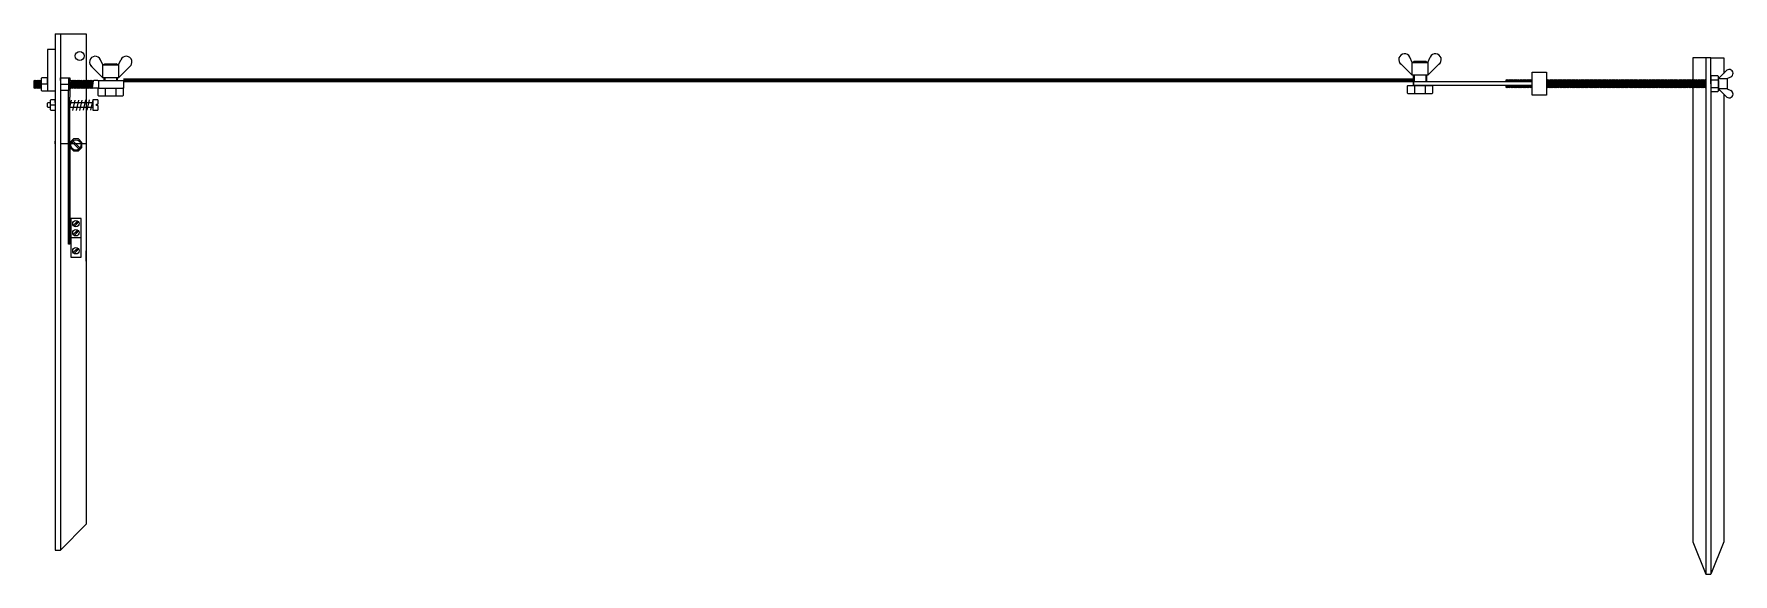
# Model space of a CAD drawing. Header units: millimetres. Extents: x -4548 to 362, y -239 to 259.
# Drawn here: x -4548 to -3231, y -239 to 179 of the extents above; entities that cross this region are included whole.
import ezdxf

# ---------------------------------------------------------------- set-up
doc = ezdxf.new("R2010")
doc.units = ezdxf.units.MM
doc.layers.add('Contorno', color=7, linetype='Continuous')

# ---------------------------------------------------------------- blocks, each defined once
blk = doc.blocks.new('Porca')
at = {"layer": 'Contorno'}
for p, q in [((-2499.3, 163.2), (-2498.8, 163.7)), ((-2499.3, 163.2), (-2499.3, 160.7)), ((-2498.8, 160.7), (-2499.3, 161.2)), ((-2499.3, 160.7), (-2499.3, 160.2)), ((-2498.8, 160.7), (-2499.3, 160.2)), ((-2499.3, 160.2), (-2499.3, 155.2)), ((-2493.8, 163.7), (-2498.8, 163.7)), ((-2498.8, 160.7), (-2493.8, 160.7)), ((-2493.8, 163.7), (-2493.3, 163.2)), ((-2493.8, 160.7), (-2493.3, 161.2)), ((-2493.3, 160.2), (-2493.8, 160.7)), ((-2493.3, 155.2), (-2493.3, 163.2)), ((-2493.3, 152.2), (-2493.3, 160.2)), ((-2493.3, 160.2), (-2493.3, 152.2)), ((-2499.3, 155.2), (-2499.3, 152.2)), ((-2498.8, 154.7), (-2499.3, 155.2)), ((-2498.8, 154.7), (-2499.3, 154.2)), ((-2498.8, 151.7), (-2499.3, 152.2)), ((-2498.8, 154.7), (-2493.8, 154.7)), ((-2498.8, 151.7), (-2493.8, 151.7)), ((-2493.3, 155.2), (-2493.8, 154.7)), ((-2493.8, 154.7), (-2493.3, 154.2)), ((-2493.8, 151.7), (-2493.3, 152.2)), ((-2493.3, 152.2), (-2493.3, 153.7))]:
    blk.add_line(p, q, dxfattribs=at)

msp = doc.modelspace()

# ---------------------------------------------------------------- linework, layer by layer
for p, q in [((-4472.463, 155.196), (-4472.334, 155.196)), ((-3457.463, 157.196), (-3457.334, 157.196)), ((-3235.167, 130.104), (-3235.167, 130.018))]:
    msp.add_line(p, q)
at = {"layer": 'Contorno'}
for p, q in [((-4531.334, 179.196), (-4531.334, -220.804)), ((-4531.334, 179.196), (-4531.334, 167.196)), ((-4531.334, 179.196), (-4527.334, 179.196)), ((-4527.334, 179.196), (-4527.334, 135.782)), ((-4527.334, 179.196), (-4527.334, 140.196)), ((-4527.334, 179.196), (-4507.334, 179.196)), ((-4527.334, 179.196), (-4527.334, 126.196)), ((-4507.334, 179.196), (-4507.334, 3.196)), ((-4507.334, 179.196), (-4507.334, -200.804)), ((-4507.334, 179.196), (-4507.334, 93.196)), ((-4507.334, 179.196), (-4507.334, 93.196)), ((-4507.334, 179.196), (-4507.334, 162.196)), ((-4537.334, 167.196), (-4537.334, 135.196)), ((-4531.334, 167.196), (-4537.334, 167.196)), ((-4494.334, 155.196), (-4496.197, 159.285)), ((-4482.334, 155.196), (-4480.471, 159.285)), ((-3479.334, 157.196), (-3481.197, 161.285)), ((-3478.334, 157.696), (-3477.834, 158.196)), ((-3477.834, 158.196), (-3468.834, 158.196)), ((-3477.834, 158.196), (-3477.834, 157.196)), ((-3468.334, 157.696), (-3468.834, 158.196)), ((-3468.834, 158.196), (-3468.834, 157.196)), ((-3467.334, 157.196), (-3465.471, 161.285)), ((-3251.834, 160.684), (-3261.834, 160.684)), ((-3261.834, 160.684), (-3261.834, 143.384)), ((-3247.834, 160.684), (-3251.834, 160.684)), ((-3251.834, 160.684), (-3251.834, 110.684)), ((-3247.834, 140.684), (-3247.834, 160.684)), ((-3247.834, 160.684), (-3237.834, 160.684)), ((-3237.834, 160.684), (-3237.834, 148.684)), ((-4542.334, 144.696), (-4541.834, 145.196)), ((-4537.334, 145.196), (-4541.834, 145.196)), ((-4537.334, 143.196), (-4537.334, 145.196)), ((-4537.334, 145.196), (-4537.334, 141.196)), ((-4526.834, 145.203), (-4527.334, 144.696)), ((-4527.334, 143.196), (-4527.334, 145.196)), ((-4526.834, 145.203), (-4521.453, 145.276)), ((-4521.453, 145.276), (-4520.953, 144.782)), ((-4520.953, 145.282), (-4519.953, 145.282)), ((-4520.953, 145.282), (-4520.953, 135.282)), ((-4519.953, 145.282), (-4519.953, 130.147)), ((-4503.983, 154.845), (-4494.334, 145.196)), ((-4494.334, 145.196), (-4494.334, 155.196)), ((-4494.334, 155.196), (-4482.334, 155.196)), ((-4488.334, 145.196), (-4494.334, 145.196)), ((-4493.334, 155.696), (-4492.834, 156.196)), ((-4493.334, 155.196), (-4493.334, 155.696)), ((-4493.334, 143.196), (-4493.334, 145.196)), ((-4492.834, 156.196), (-4483.834, 156.196)), ((-4492.834, 156.196), (-4492.834, 155.196)), ((-4492.834, 145.196), (-4492.834, 143.196)), ((-4482.334, 145.196), (-4488.334, 145.196)), ((-4483.834, 156.196), (-4483.834, 155.196)), ((-4483.334, 155.696), (-4483.834, 156.196)), ((-4483.834, 145.196), (-4483.834, 143.196)), ((-4483.334, 155.696), (-4483.334, 155.196)), ((-4483.334, 145.196), (-4483.334, 143.196)), ((-4482.334, 155.196), (-4482.334, 145.196)), ((-4472.685, 154.845), (-4482.334, 145.196)), ((-3488.983, 156.845), (-3479.334, 147.196)), ((-3479.334, 147.196), (-3479.334, 157.196)), ((-3479.334, 157.196), (-3467.334, 157.196)), ((-3473.334, 147.196), (-3479.334, 147.196)), ((-3478.334, 157.196), (-3478.334, 157.696)), ((-3478.334, 139.196), (-3478.334, 147.196)), ((-3477.834, 147.196), (-3477.834, 142.184)), ((-3467.334, 147.196), (-3473.334, 147.196)), ((-3468.834, 147.196), (-3468.834, 142.184)), ((-3468.334, 157.696), (-3468.334, 157.196)), ((-3468.334, 147.196), (-3468.334, 142.184)), ((-3467.334, 157.196), (-3467.334, 147.196)), ((-3457.685, 156.845), (-3467.334, 147.196)), ((-3386.334, 131.684), (-3386.334, 149.684)), ((-3386.334, 149.684), (-3375.334, 149.684)), ((-3375.334, 149.684), (-3375.334, 140.684)), ((-3235.401, 151.117), (-3241.834, 144.684)), ((-3241.834, 144.684), (-3241.834, 146.184)), ((-3235.167, 144.684), (-3232.441, 145.926)), ((-4547.834, 142.896), (-4547.334, 143.196)), ((-4546.834, 142.896), (-4547.834, 137.496)), ((-4546.834, 142.896), (-4547.834, 137.496)), ((-4547.834, 142.896), (-4547.834, 137.496)), ((-4547.834, 137.496), (-4547.334, 137.196)), ((-4546.834, 142.896), (-4547.334, 143.196)), ((-4546.834, 137.496), (-4547.334, 137.196)), ((-4546.834, 142.896), (-4546.334, 143.196)), ((-4545.834, 142.896), (-4546.834, 137.496)), ((-4545.834, 142.896), (-4546.834, 137.496)), ((-4546.834, 137.496), (-4546.334, 137.196)), ((-4545.834, 142.896), (-4546.334, 143.196)), ((-4545.834, 137.496), (-4546.334, 137.196)), ((-4545.834, 142.896), (-4545.334, 143.196)), ((-4544.834, 142.896), (-4545.834, 137.496)), ((-4544.834, 142.896), (-4545.834, 137.496)), ((-4545.834, 137.496), (-4545.334, 137.196)), ((-4544.834, 142.896), (-4545.334, 143.196)), ((-4544.834, 137.496), (-4545.334, 137.196)), ((-4544.834, 142.896), (-4544.334, 143.196)), ((-4543.834, 142.896), (-4544.834, 137.496)), ((-4543.834, 142.896), (-4544.834, 137.496)), ((-4544.834, 137.496), (-4544.334, 137.196)), ((-4543.834, 142.896), (-4544.334, 143.196)), ((-4543.834, 137.496), (-4544.334, 137.196)), ((-4543.834, 142.896), (-4543.334, 143.196)), ((-4542.834, 142.896), (-4543.834, 137.496)), ((-4542.834, 142.896), (-4543.834, 137.496)), ((-4543.834, 137.496), (-4543.334, 137.196)), ((-4542.834, 142.896), (-4543.334, 143.196)), ((-4542.834, 137.496), (-4543.334, 137.196)), ((-4542.834, 142.896), (-4542.334, 143.196)), ((-4542.334, 140.196), (-4542.834, 137.496)), ((-4542.334, 140.196), (-4542.834, 137.496)), ((-4542.834, 137.496), (-4542.334, 137.196)), ((-4542.334, 144.696), (-4542.334, 137.196)), ((-4537.334, 140.196), (-4542.334, 140.196)), ((-4542.334, 137.196), (-4542.334, 135.696)), ((-4541.834, 135.196), (-4542.334, 135.696)), ((-4541.834, 135.196), (-4537.334, 135.196)), ((-4537.334, 140.196), (-4537.334, 143.196)), ((-4537.334, 135.196), (-4531.334, 135.196)), ((-4527.334, 144.696), (-4527.334, 94.196)), ((-4527.334, 140.196), (-4520.953, 140.196)), ((-4526.834, 135.282), (-4527.334, 135.782)), ((-4521.453, 135.282), (-4526.834, 135.282)), ((-4521.453, 135.282), (-4520.953, 135.782)), ((-4520.953, 16.282), (-4520.953, 135.282)), ((-4519.834, 142.896), (-4519.953, 142.251)), ((-4519.834, 142.896), (-4519.334, 143.196)), ((-4518.834, 142.896), (-4519.834, 137.496)), ((-4518.834, 142.896), (-4519.834, 137.496)), ((-4519.834, 137.496), (-4519.334, 137.196)), ((-4518.834, 142.896), (-4519.334, 143.196)), ((-4518.834, 137.496), (-4519.334, 137.196)), ((-4518.834, 142.896), (-4518.334, 143.196)), ((-4517.834, 142.896), (-4518.834, 137.496)), ((-4517.834, 142.896), (-4518.834, 137.496)), ((-4518.834, 137.496), (-4518.334, 137.196)), ((-4517.834, 142.896), (-4518.334, 143.196)), ((-4517.834, 137.496), (-4518.334, 137.196)), ((-4517.834, 142.896), (-4517.334, 143.196)), ((-4516.834, 142.896), (-4517.834, 137.496)), ((-4516.834, 142.896), (-4517.834, 137.496)), ((-4517.834, 137.496), (-4517.334, 137.196)), ((-4516.834, 142.896), (-4517.334, 143.196)), ((-4516.834, 137.496), (-4517.334, 137.196)), ((-4516.834, 142.896), (-4516.334, 143.196)), ((-4515.834, 142.896), (-4516.834, 137.496)), ((-4515.834, 142.896), (-4516.834, 137.496)), ((-4516.834, 137.496), (-4516.334, 137.196)), ((-4515.834, 142.896), (-4516.334, 143.196)), ((-4515.834, 137.496), (-4516.334, 137.196)), ((-4515.834, 142.896), (-4515.334, 143.196)), ((-4514.834, 142.896), (-4515.834, 137.496)), ((-4514.834, 142.896), (-4515.834, 137.496)), ((-4515.834, 137.496), (-4515.334, 137.196)), ((-4514.834, 142.896), (-4515.334, 143.196)), ((-4514.834, 137.496), (-4515.334, 137.196)), ((-4514.834, 142.896), (-4514.334, 143.196)), ((-4513.834, 142.896), (-4514.834, 137.496)), ((-4513.834, 142.896), (-4514.834, 137.496)), ((-4514.834, 137.496), (-4514.334, 137.196)), ((-4513.834, 142.896), (-4514.334, 143.196)), ((-4513.834, 137.496), (-4514.334, 137.196)), ((-4513.834, 142.896), (-4513.334, 143.196)), ((-4512.834, 142.896), (-4513.834, 137.496)), ((-4512.834, 142.896), (-4513.834, 137.496)), ((-4513.834, 137.496), (-4513.334, 137.196)), ((-4512.834, 142.896), (-4513.334, 143.196)), ((-4512.834, 137.496), (-4513.334, 137.196)), ((-4512.834, 142.896), (-4512.334, 143.196)), ((-4511.834, 142.896), (-4512.834, 137.496)), ((-4511.834, 142.896), (-4512.834, 137.496)), ((-4512.834, 137.496), (-4512.334, 137.196)), ((-4511.834, 142.896), (-4512.334, 143.196)), ((-4511.834, 137.496), (-4512.334, 137.196)), ((-4511.834, 142.896), (-4511.334, 143.196)), ((-4510.834, 142.896), (-4511.834, 137.496)), ((-4510.834, 142.896), (-4511.834, 137.496)), ((-4511.834, 137.496), (-4511.334, 137.196)), ((-4510.834, 142.896), (-4511.334, 143.196)), ((-4510.834, 137.496), (-4511.334, 137.196)), ((-4510.834, 142.896), (-4510.334, 143.196)), ((-4509.834, 142.896), (-4510.834, 137.496)), ((-4509.834, 142.896), (-4510.834, 137.496)), ((-4510.834, 137.496), (-4510.334, 137.196)), ((-4509.834, 142.896), (-4510.334, 143.196)), ((-4509.834, 137.496), (-4510.334, 137.196)), ((-4509.834, 142.896), (-4509.334, 143.196)), ((-4508.834, 142.896), (-4509.834, 137.496)), ((-4508.834, 142.896), (-4509.834, 137.496)), ((-4509.834, 137.496), (-4509.334, 137.196)), ((-4508.834, 142.896), (-4509.334, 143.196)), ((-4508.834, 137.496), (-4509.334, 137.196)), ((-4508.834, 142.896), (-4508.334, 143.196)), ((-4507.834, 142.896), (-4508.834, 137.496)), ((-4507.834, 142.896), (-4508.834, 137.496)), ((-4508.834, 137.496), (-4508.334, 137.196)), ((-4507.834, 142.896), (-4508.334, 143.196)), ((-4507.834, 137.496), (-4508.334, 137.196)), ((-4507.834, 142.896), (-4507.334, 143.196)), ((-4506.834, 142.896), (-4507.834, 137.496)), ((-4506.834, 142.896), (-4507.834, 137.496)), ((-4507.834, 137.496), (-4507.334, 137.196)), ((-4506.834, 142.896), (-4507.334, 143.196)), ((-4506.834, 137.496), (-4507.334, 137.196)), ((-4506.834, 142.896), (-4506.334, 143.196)), ((-4505.834, 142.896), (-4506.834, 137.496)), ((-4505.834, 142.896), (-4506.834, 137.496)), ((-4506.834, 137.496), (-4506.334, 137.196)), ((-4505.834, 142.896), (-4506.334, 143.196)), ((-4505.834, 137.496), (-4506.334, 137.196)), ((-4505.834, 142.896), (-4505.334, 143.196)), ((-4504.834, 142.896), (-4505.834, 137.496)), ((-4504.834, 142.896), (-4505.834, 137.496)), ((-4505.834, 137.496), (-4505.334, 137.196)), ((-4504.834, 142.896), (-4505.334, 143.196)), ((-4504.834, 137.496), (-4505.334, 137.196)), ((-4504.834, 142.896), (-4504.334, 143.196)), ((-4503.834, 142.896), (-4504.834, 137.496)), ((-4503.834, 142.896), (-4504.834, 137.496)), ((-4504.834, 137.496), (-4504.334, 137.196)), ((-4503.834, 142.896), (-4504.334, 143.196)), ((-4503.834, 137.496), (-4504.334, 137.196)), ((-4503.834, 142.896), (-4503.334, 143.196)), ((-4502.834, 142.896), (-4503.834, 137.496)), ((-4502.834, 142.896), (-4503.834, 137.496)), ((-4503.834, 137.496), (-4503.334, 137.196)), ((-4502.834, 142.896), (-4503.334, 143.196)), ((-4502.834, 137.496), (-4503.334, 137.196)), ((-4502.834, 142.896), (-4502.334, 143.196)), ((-4501.834, 142.896), (-4502.834, 137.496)), ((-4501.834, 142.896), (-4502.834, 137.496)), ((-4502.834, 137.496), (-4502.334, 137.196)), ((-4501.834, 142.896), (-4502.334, 143.196)), ((-4499.334, 137.196), (-4502.334, 137.196)), ((-4501.834, 142.896), (-4501.334, 143.196)), ((-4498.334, 143.196), (-4501.334, 143.196)), ((-4497.834, 137.196), (-4499.334, 137.196)), ((-4498.334, 143.196), (-4497.834, 143.196)), ((-4498.334, 137.196), (-4498.334, 137.196)), ((-4497.834, 137.196), (-4498.334, 136.696)), ((-4498.334, 136.696), (-4498.334, 131.696)), ((-4497.834, 143.196), (-4497.834, 137.196)), ((-4497.834, 143.196), (-4478.334, 143.196)), ((-4497.834, 137.196), (-4478.834, 137.196)), ((-4492.334, 131.196), (-4492.334, 137.196)), ((-4492.334, 137.196), (-4484.334, 137.196)), ((-4484.334, 137.196), (-4484.334, 131.196)), ((-4478.334, 136.696), (-4478.834, 137.196)), ((-4478.334, 137.196), (-4478.834, 137.196)), ((-4478.334, 143.196), (-4478.334, 137.196)), ((-4478.334, 131.696), (-4478.334, 136.696)), ((-3482.834, 139.196), (-3483.334, 138.696)), ((-3483.334, 139.196), (-3483.334, 139.196)), ((-3483.334, 138.696), (-3483.334, 133.696)), ((-3482.834, 133.196), (-3483.334, 133.696)), ((-3482.834, 139.196), (-3463.834, 139.196)), ((-3482.834, 133.196), (-3477.334, 133.196)), ((-3481.334, 133.196), (-3463.834, 133.196)), ((-3386.596, 139.196), (-3478.596, 139.196)), ((-3386.334, 142.184), (-3478.334, 142.184)), ((-3478.334, 142.184), (-3478.334, 139.196)), ((-3477.334, 133.196), (-3477.334, 139.196)), ((-3477.334, 139.196), (-3469.334, 139.196)), ((-3469.334, 139.196), (-3469.334, 133.196)), ((-3463.334, 138.696), (-3463.834, 139.196)), ((-3463.834, 133.196), (-3463.334, 133.696)), ((-3463.334, 133.696), (-3463.334, 138.696)), ((-3406.834, 143.384), (-3406.334, 143.684)), ((-3406.834, 143.384), (-3406.834, 142.184)), ((-3406.609, 139.196), (-3406.834, 137.984)), ((-3406.609, 139.196), (-3406.834, 137.984)), ((-3406.834, 139.196), (-3406.834, 137.984)), ((-3406.834, 137.984), (-3406.334, 137.684)), ((-3405.834, 143.384), (-3406.334, 143.684)), ((-3405.834, 137.984), (-3406.334, 137.684)), ((-3405.834, 143.384), (-3406.056, 142.184)), ((-3405.834, 143.384), (-3406.056, 142.184)), ((-3405.834, 143.384), (-3405.334, 143.684)), ((-3405.609, 139.196), (-3405.834, 137.984)), ((-3405.609, 139.196), (-3405.834, 137.984)), ((-3405.834, 137.984), (-3405.334, 137.684)), ((-3404.834, 143.384), (-3405.334, 143.684)), ((-3404.834, 137.984), (-3405.334, 137.684)), ((-3404.834, 143.384), (-3405.056, 142.184)), ((-3404.834, 143.384), (-3405.056, 142.184)), ((-3404.834, 143.384), (-3404.334, 143.684)), ((-3404.609, 139.196), (-3404.834, 137.984)), ((-3404.609, 139.196), (-3404.834, 137.984)), ((-3404.834, 137.984), (-3404.334, 137.684)), ((-3403.834, 143.384), (-3404.334, 143.684)), ((-3403.834, 137.984), (-3404.334, 137.684)), ((-3403.834, 143.384), (-3404.056, 142.184)), ((-3403.834, 143.384), (-3404.056, 142.184)), ((-3403.834, 143.384), (-3403.334, 143.684)), ((-3403.609, 139.196), (-3403.834, 137.984)), ((-3403.609, 139.196), (-3403.834, 137.984)), ((-3403.834, 137.984), (-3403.334, 137.684)), ((-3402.834, 143.384), (-3403.334, 143.684)), ((-3402.834, 137.984), (-3403.334, 137.684)), ((-3402.834, 143.384), (-3403.056, 142.184)), ((-3402.834, 143.384), (-3403.056, 142.184)), ((-3402.834, 143.384), (-3402.334, 143.684)), ((-3402.609, 139.196), (-3402.834, 137.984)), ((-3402.609, 139.196), (-3402.834, 137.984)), ((-3402.834, 137.984), (-3402.334, 137.684)), ((-3401.834, 143.384), (-3402.334, 143.684)), ((-3401.834, 137.984), (-3402.334, 137.684)), ((-3401.834, 143.384), (-3402.056, 142.184)), ((-3401.834, 143.384), (-3402.056, 142.184)), ((-3401.834, 143.384), (-3401.334, 143.684)), ((-3401.609, 139.196), (-3401.834, 137.984)), ((-3401.609, 139.196), (-3401.834, 137.984)), ((-3401.834, 137.984), (-3401.334, 137.684)), ((-3400.834, 143.384), (-3401.334, 143.684)), ((-3400.834, 137.984), (-3401.334, 137.684)), ((-3400.834, 143.384), (-3401.056, 142.184)), ((-3400.834, 143.384), (-3401.056, 142.184)), ((-3400.834, 143.384), (-3400.334, 143.684)), ((-3400.609, 139.196), (-3400.834, 137.984)), ((-3400.609, 139.196), (-3400.834, 137.984)), ((-3400.834, 137.984), (-3400.334, 137.684)), ((-3399.834, 143.384), (-3400.334, 143.684)), ((-3399.834, 137.984), (-3400.334, 137.684)), ((-3399.834, 143.384), (-3400.056, 142.184)), ((-3399.834, 143.384), (-3400.056, 142.184)), ((-3399.834, 143.384), (-3399.334, 143.684)), ((-3399.609, 139.196), (-3399.834, 137.984)), ((-3399.609, 139.196), (-3399.834, 137.984)), ((-3399.834, 137.984), (-3399.334, 137.684)), ((-3398.834, 143.384), (-3399.334, 143.684)), ((-3398.834, 137.984), (-3399.334, 137.684)), ((-3398.834, 143.384), (-3399.056, 142.184)), ((-3398.834, 143.384), (-3399.056, 142.184)), ((-3398.834, 143.384), (-3398.334, 143.684)), ((-3398.609, 139.196), (-3398.834, 137.984)), ((-3398.609, 139.196), (-3398.834, 137.984)), ((-3398.834, 137.984), (-3398.334, 137.684)), ((-3397.834, 143.384), (-3398.334, 143.684)), ((-3397.834, 137.984), (-3398.334, 137.684)), ((-3397.834, 143.384), (-3398.056, 142.184)), ((-3397.834, 143.384), (-3398.056, 142.184)), ((-3397.834, 143.384), (-3397.334, 143.684)), ((-3397.609, 139.196), (-3397.834, 137.984)), ((-3397.609, 139.196), (-3397.834, 137.984)), ((-3397.834, 137.984), (-3397.334, 137.684)), ((-3396.834, 143.384), (-3397.334, 143.684)), ((-3396.834, 137.984), (-3397.334, 137.684)), ((-3396.834, 143.384), (-3397.056, 142.184)), ((-3396.834, 143.384), (-3397.056, 142.184)), ((-3396.834, 143.384), (-3396.334, 143.684)), ((-3396.609, 139.196), (-3396.834, 137.984)), ((-3396.609, 139.196), (-3396.834, 137.984)), ((-3396.834, 137.984), (-3396.334, 137.684)), ((-3395.834, 143.384), (-3396.334, 143.684)), ((-3395.834, 137.984), (-3396.334, 137.684)), ((-3395.834, 143.384), (-3396.056, 142.184)), ((-3395.834, 143.384), (-3396.056, 142.184)), ((-3395.834, 143.384), (-3395.334, 143.684)), ((-3395.609, 139.196), (-3395.834, 137.984)), ((-3395.609, 139.196), (-3395.834, 137.984)), ((-3395.834, 137.984), (-3395.334, 137.684)), ((-3394.834, 143.384), (-3395.334, 143.684)), ((-3394.834, 137.984), (-3395.334, 137.684)), ((-3394.834, 143.384), (-3395.056, 142.184)), ((-3394.834, 143.384), (-3395.056, 142.184)), ((-3394.834, 143.384), (-3394.334, 143.684)), ((-3394.609, 139.196), (-3394.834, 137.984)), ((-3394.609, 139.196), (-3394.834, 137.984)), ((-3394.834, 137.984), (-3394.334, 137.684)), ((-3393.834, 143.384), (-3394.334, 143.684)), ((-3393.834, 137.984), (-3394.334, 137.684)), ((-3393.834, 143.384), (-3394.056, 142.184)), ((-3393.834, 143.384), (-3394.056, 142.184)), ((-3393.834, 143.384), (-3393.334, 143.684)), ((-3393.609, 139.196), (-3393.834, 137.984)), ((-3393.609, 139.196), (-3393.834, 137.984)), ((-3393.834, 137.984), (-3393.334, 137.684)), ((-3392.834, 143.384), (-3393.334, 143.684)), ((-3392.834, 137.984), (-3393.334, 137.684)), ((-3392.834, 143.384), (-3393.056, 142.184)), ((-3392.834, 143.384), (-3393.056, 142.184)), ((-3392.834, 143.384), (-3392.334, 143.684)), ((-3392.609, 139.196), (-3392.834, 137.984)), ((-3392.609, 139.196), (-3392.834, 137.984)), ((-3392.834, 137.984), (-3392.334, 137.684)), ((-3391.834, 143.384), (-3392.334, 143.684)), ((-3391.834, 137.984), (-3392.334, 137.684)), ((-3391.834, 143.384), (-3392.056, 142.184)), ((-3391.834, 143.384), (-3392.056, 142.184)), ((-3391.834, 143.384), (-3391.334, 143.684)), ((-3391.609, 139.196), (-3391.834, 137.984)), ((-3391.609, 139.196), (-3391.834, 137.984)), ((-3391.834, 137.984), (-3391.334, 137.684)), ((-3390.834, 143.384), (-3391.334, 143.684)), ((-3390.834, 137.984), (-3391.334, 137.684)), ((-3390.834, 143.384), (-3391.056, 142.184)), ((-3390.834, 143.384), (-3391.056, 142.184)), ((-3390.834, 143.384), (-3390.334, 143.684)), ((-3390.609, 139.196), (-3390.834, 137.984)), ((-3390.609, 139.196), (-3390.834, 137.984)), ((-3390.834, 137.984), (-3390.334, 137.684)), ((-3389.834, 143.384), (-3390.334, 143.684)), ((-3389.834, 137.984), (-3390.334, 137.684)), ((-3389.834, 143.384), (-3390.056, 142.184)), ((-3389.834, 143.384), (-3390.056, 142.184)), ((-3389.834, 143.384), (-3389.334, 143.684)), ((-3389.609, 139.196), (-3389.834, 137.984)), ((-3389.609, 139.196), (-3389.834, 137.984)), ((-3389.834, 137.984), (-3389.334, 137.684)), ((-3388.834, 143.384), (-3389.334, 143.684)), ((-3388.834, 137.984), (-3389.334, 137.684)), ((-3388.834, 143.384), (-3389.056, 142.184)), ((-3388.834, 143.384), (-3389.056, 142.184)), ((-3388.834, 143.384), (-3388.334, 143.684)), ((-3388.609, 139.196), (-3388.834, 137.984)), ((-3388.609, 139.196), (-3388.834, 137.984)), ((-3388.834, 137.984), (-3388.334, 137.684)), ((-3387.834, 143.384), (-3388.334, 143.684)), ((-3387.834, 137.984), (-3388.334, 137.684)), ((-3387.834, 143.384), (-3388.056, 142.184)), ((-3387.834, 143.384), (-3388.056, 142.184)), ((-3387.834, 143.384), (-3387.334, 143.684)), ((-3387.609, 139.196), (-3387.834, 137.984)), ((-3387.609, 139.196), (-3387.834, 137.984)), ((-3387.834, 137.984), (-3387.334, 137.684)), ((-3386.834, 143.384), (-3387.334, 143.684)), ((-3386.834, 137.984), (-3387.334, 137.684)), ((-3386.834, 143.384), (-3387.056, 142.184)), ((-3386.834, 143.384), (-3387.056, 142.184)), ((-3386.834, 143.384), (-3386.334, 143.684)), ((-3386.609, 139.196), (-3386.834, 137.984)), ((-3386.609, 139.196), (-3386.834, 137.984)), ((-3386.834, 137.984), (-3386.334, 137.684)), ((-3386.609, 139.196), (-3386.596, 139.196)), ((-3386.603, 139.196), (-3386.334, 139.196)), ((-3386.334, 140.684), (-3386.334, 142.184)), ((-3374.834, 143.384), (-3375.334, 143.684)), ((-3374.834, 143.384), (-3375.334, 140.684)), ((-3374.834, 143.384), (-3375.334, 140.684)), ((-3375.334, 140.684), (-3375.334, 131.684)), ((-3374.834, 137.984), (-3375.334, 137.684)), ((-3374.834, 143.384), (-3374.334, 143.684)), ((-3373.834, 143.384), (-3374.834, 137.984)), ((-3373.834, 143.384), (-3374.834, 137.984)), ((-3374.834, 137.984), (-3374.334, 137.684)), ((-3373.834, 143.384), (-3374.334, 143.684)), ((-3373.834, 137.984), (-3374.334, 137.684)), ((-3373.834, 143.384), (-3373.334, 143.684)), ((-3372.834, 143.384), (-3373.834, 137.984)), ((-3372.834, 143.384), (-3373.834, 137.984)), ((-3373.834, 137.984), (-3373.334, 137.684)), ((-3372.834, 143.384), (-3373.334, 143.684)), ((-3372.834, 137.984), (-3373.334, 137.684)), ((-3372.834, 143.384), (-3372.334, 143.684)), ((-3371.834, 143.384), (-3372.834, 137.984)), ((-3371.834, 143.384), (-3372.834, 137.984)), ((-3372.834, 137.984), (-3372.334, 137.684)), ((-3371.834, 143.384), (-3372.334, 143.684)), ((-3371.834, 137.984), (-3372.334, 137.684)), ((-3371.834, 143.384), (-3371.334, 143.684)), ((-3370.834, 143.384), (-3371.834, 137.984)), ((-3370.834, 143.384), (-3371.834, 137.984)), ((-3371.834, 137.984), (-3371.334, 137.684)), ((-3370.834, 143.384), (-3371.334, 143.684)), ((-3370.834, 137.984), (-3371.334, 137.684)), ((-3370.834, 143.384), (-3370.334, 143.684)), ((-3369.834, 143.384), (-3370.834, 137.984)), ((-3369.834, 143.384), (-3370.834, 137.984)), ((-3370.834, 137.984), (-3370.334, 137.684)), ((-3369.834, 143.384), (-3370.334, 143.684)), ((-3369.834, 137.984), (-3370.334, 137.684)), ((-3369.834, 143.384), (-3369.334, 143.684)), ((-3368.834, 143.384), (-3369.834, 137.984)), ((-3368.834, 143.384), (-3369.834, 137.984)), ((-3369.834, 137.984), (-3369.334, 137.684)), ((-3368.834, 143.384), (-3369.334, 143.684)), ((-3368.834, 137.984), (-3369.334, 137.684)), ((-3368.834, 143.384), (-3368.334, 143.684)), ((-3367.834, 143.384), (-3368.834, 137.984)), ((-3367.834, 143.384), (-3368.834, 137.984)), ((-3368.834, 137.984), (-3368.334, 137.684)), ((-3367.834, 143.384), (-3368.334, 143.684)), ((-3367.834, 137.984), (-3368.334, 137.684)), ((-3367.834, 143.384), (-3367.334, 143.684)), ((-3366.834, 143.384), (-3367.834, 137.984)), ((-3366.834, 143.384), (-3367.834, 137.984)), ((-3367.834, 137.984), (-3367.334, 137.684)), ((-3366.834, 143.384), (-3367.334, 143.684)), ((-3366.834, 137.984), (-3367.334, 137.684)), ((-3366.834, 143.384), (-3366.334, 143.684)), ((-3365.834, 143.384), (-3366.834, 137.984)), ((-3365.834, 143.384), (-3366.834, 137.984)), ((-3366.834, 137.984), (-3366.334, 137.684)), ((-3365.834, 143.384), (-3366.334, 143.684)), ((-3365.834, 137.984), (-3366.334, 137.684)), ((-3365.834, 143.384), (-3365.334, 143.684)), ((-3364.834, 143.384), (-3365.834, 137.984)), ((-3364.834, 143.384), (-3365.834, 137.984)), ((-3365.834, 137.984), (-3365.334, 137.684)), ((-3364.834, 143.384), (-3365.334, 143.684)), ((-3364.834, 137.984), (-3365.334, 137.684)), ((-3364.834, 143.384), (-3364.334, 143.684)), ((-3363.834, 143.384), (-3364.834, 137.984)), ((-3363.834, 143.384), (-3364.834, 137.984)), ((-3364.834, 137.984), (-3364.334, 137.684)), ((-3363.834, 143.384), (-3364.334, 143.684)), ((-3363.834, 137.984), (-3364.334, 137.684)), ((-3363.834, 143.384), (-3363.334, 143.684)), ((-3362.834, 143.384), (-3363.834, 137.984)), ((-3362.834, 143.384), (-3363.834, 137.984)), ((-3363.834, 137.984), (-3363.334, 137.684)), ((-3362.834, 143.384), (-3363.334, 143.684)), ((-3362.834, 137.984), (-3363.334, 137.684)), ((-3362.834, 143.384), (-3362.334, 143.684)), ((-3361.834, 143.384), (-3362.834, 137.984)), ((-3361.834, 143.384), (-3362.834, 137.984)), ((-3362.834, 137.984), (-3362.334, 137.684)), ((-3361.834, 143.384), (-3362.334, 143.684)), ((-3361.834, 137.984), (-3362.334, 137.684)), ((-3361.834, 143.384), (-3361.334, 143.684)), ((-3360.834, 143.384), (-3361.834, 137.984)), ((-3360.834, 143.384), (-3361.834, 137.984)), ((-3361.834, 137.984), (-3361.334, 137.684)), ((-3360.834, 143.384), (-3361.334, 143.684)), ((-3360.834, 137.984), (-3361.334, 137.684)), ((-3360.834, 143.384), (-3360.334, 143.684)), ((-3359.834, 143.384), (-3360.834, 137.984)), ((-3359.834, 143.384), (-3360.834, 137.984)), ((-3360.834, 137.984), (-3360.334, 137.684)), ((-3359.834, 143.384), (-3360.334, 143.684)), ((-3359.834, 137.984), (-3360.334, 137.684)), ((-3359.834, 143.384), (-3359.334, 143.684)), ((-3358.834, 143.384), (-3359.834, 137.984)), ((-3358.834, 143.384), (-3359.834, 137.984)), ((-3359.834, 137.984), (-3359.334, 137.684)), ((-3358.834, 143.384), (-3359.334, 143.684)), ((-3358.834, 137.984), (-3359.334, 137.684)), ((-3358.834, 143.384), (-3358.334, 143.684)), ((-3357.834, 143.384), (-3358.834, 137.984)), ((-3357.834, 143.384), (-3358.834, 137.984)), ((-3358.834, 137.984), (-3358.334, 137.684)), ((-3357.834, 143.384), (-3358.334, 143.684)), ((-3357.834, 137.984), (-3358.334, 137.684)), ((-3357.834, 143.384), (-3357.334, 143.684)), ((-3356.834, 143.384), (-3357.834, 137.984)), ((-3356.834, 143.384), (-3357.834, 137.984)), ((-3357.834, 137.984), (-3357.334, 137.684)), ((-3356.834, 143.384), (-3357.334, 143.684)), ((-3356.834, 137.984), (-3357.334, 137.684)), ((-3356.834, 143.384), (-3356.334, 143.684)), ((-3355.834, 143.384), (-3356.834, 137.984)), ((-3355.834, 143.384), (-3356.834, 137.984)), ((-3356.834, 137.984), (-3356.334, 137.684)), ((-3355.834, 143.384), (-3356.334, 143.684)), ((-3355.834, 137.984), (-3356.334, 137.684)), ((-3355.834, 143.384), (-3355.334, 143.684)), ((-3354.834, 143.384), (-3355.834, 137.984)), ((-3354.834, 143.384), (-3355.834, 137.984)), ((-3355.834, 137.984), (-3355.334, 137.684)), ((-3354.834, 143.384), (-3355.334, 143.684)), ((-3354.834, 137.984), (-3355.334, 137.684)), ((-3354.834, 143.384), (-3354.334, 143.684)), ((-3353.834, 143.384), (-3354.834, 137.984)), ((-3353.834, 143.384), (-3354.834, 137.984)), ((-3354.834, 137.984), (-3354.334, 137.684)), ((-3353.834, 143.384), (-3354.334, 143.684)), ((-3353.834, 137.984), (-3354.334, 137.684)), ((-3353.834, 143.384), (-3353.334, 143.684)), ((-3352.834, 143.384), (-3353.834, 137.984)), ((-3352.834, 143.384), (-3353.834, 137.984)), ((-3353.834, 137.984), (-3353.334, 137.684)), ((-3352.834, 143.384), (-3353.334, 143.684)), ((-3352.834, 137.984), (-3353.334, 137.684)), ((-3352.834, 143.384), (-3352.334, 143.684)), ((-3351.834, 143.384), (-3352.834, 137.984)), ((-3351.834, 143.384), (-3352.834, 137.984)), ((-3352.834, 137.984), (-3352.334, 137.684)), ((-3351.834, 143.384), (-3352.334, 143.684)), ((-3351.834, 137.984), (-3352.334, 137.684)), ((-3351.834, 143.384), (-3351.334, 143.684)), ((-3350.834, 143.384), (-3351.834, 137.984)), ((-3350.834, 143.384), (-3351.834, 137.984)), ((-3351.834, 137.984), (-3351.334, 137.684)), ((-3350.834, 143.384), (-3351.334, 143.684)), ((-3350.834, 137.984), (-3351.334, 137.684)), ((-3350.834, 143.384), (-3350.334, 143.684)), ((-3349.834, 143.384), (-3350.834, 137.984)), ((-3349.834, 143.384), (-3350.834, 137.984)), ((-3350.834, 137.984), (-3350.334, 137.684)), ((-3349.834, 143.384), (-3350.334, 143.684)), ((-3349.834, 137.984), (-3350.334, 137.684)), ((-3349.834, 143.384), (-3349.334, 143.684)), ((-3348.834, 143.384), (-3349.834, 137.984)), ((-3348.834, 143.384), (-3349.834, 137.984)), ((-3349.834, 137.984), (-3349.334, 137.684)), ((-3348.834, 143.384), (-3349.334, 143.684)), ((-3348.834, 137.984), (-3349.334, 137.684)), ((-3348.834, 143.384), (-3348.334, 143.684)), ((-3347.834, 143.384), (-3348.834, 137.984)), ((-3347.834, 143.384), (-3348.834, 137.984)), ((-3348.834, 137.984), (-3348.334, 137.684)), ((-3347.834, 143.384), (-3348.334, 143.684)), ((-3347.834, 137.984), (-3348.334, 137.684)), ((-3347.834, 143.384), (-3347.334, 143.684)), ((-3346.834, 143.384), (-3347.834, 137.984)), ((-3346.834, 143.384), (-3347.834, 137.984)), ((-3347.834, 137.984), (-3347.334, 137.684)), ((-3346.834, 143.384), (-3347.334, 143.684)), ((-3346.834, 137.984), (-3347.334, 137.684)), ((-3346.834, 143.384), (-3346.334, 143.684)), ((-3345.834, 143.384), (-3346.834, 137.984)), ((-3345.834, 143.384), (-3346.834, 137.984)), ((-3346.834, 137.984), (-3346.334, 137.684)), ((-3345.834, 143.384), (-3346.334, 143.684)), ((-3345.834, 137.984), (-3346.334, 137.684)), ((-3345.834, 143.384), (-3345.334, 143.684)), ((-3344.834, 143.384), (-3345.834, 137.984)), ((-3344.834, 143.384), (-3345.834, 137.984)), ((-3345.834, 137.984), (-3345.334, 137.684)), ((-3344.834, 143.384), (-3345.334, 143.684)), ((-3344.834, 137.984), (-3345.334, 137.684)), ((-3344.834, 143.384), (-3344.334, 143.684)), ((-3343.834, 143.384), (-3344.834, 137.984)), ((-3343.834, 143.384), (-3344.834, 137.984)), ((-3344.834, 137.984), (-3344.334, 137.684)), ((-3343.834, 143.384), (-3344.334, 143.684)), ((-3343.834, 137.984), (-3344.334, 137.684)), ((-3343.834, 143.384), (-3343.334, 143.684)), ((-3342.834, 143.384), (-3343.834, 137.984)), ((-3342.834, 143.384), (-3343.834, 137.984)), ((-3343.834, 137.984), (-3343.334, 137.684)), ((-3342.834, 143.384), (-3343.334, 143.684)), ((-3342.834, 137.984), (-3343.334, 137.684)), ((-3342.834, 143.384), (-3342.334, 143.684)), ((-3341.834, 143.384), (-3342.834, 137.984)), ((-3341.834, 143.384), (-3342.834, 137.984)), ((-3342.834, 137.984), (-3342.334, 137.684)), ((-3341.834, 143.384), (-3342.334, 143.684)), ((-3341.834, 137.984), (-3342.334, 137.684)), ((-3341.834, 143.384), (-3341.334, 143.684)), ((-3340.834, 143.384), (-3341.834, 137.984)), ((-3340.834, 143.384), (-3341.834, 137.984)), ((-3341.834, 137.984), (-3341.334, 137.684)), ((-3340.834, 143.384), (-3341.334, 143.684)), ((-3340.834, 137.984), (-3341.334, 137.684)), ((-3340.834, 143.384), (-3340.334, 143.684)), ((-3339.834, 143.384), (-3340.834, 137.984)), ((-3339.834, 143.384), (-3340.834, 137.984)), ((-3340.834, 137.984), (-3340.334, 137.684)), ((-3339.834, 143.384), (-3340.334, 143.684)), ((-3339.834, 137.984), (-3340.334, 137.684)), ((-3339.834, 143.384), (-3339.334, 143.684)), ((-3338.834, 143.384), (-3339.834, 137.984)), ((-3338.834, 143.384), (-3339.834, 137.984)), ((-3339.834, 137.984), (-3339.334, 137.684)), ((-3338.834, 143.384), (-3339.334, 143.684)), ((-3338.834, 137.984), (-3339.334, 137.684)), ((-3338.834, 143.384), (-3338.334, 143.684)), ((-3337.834, 143.384), (-3338.834, 137.984)), ((-3337.834, 143.384), (-3338.834, 137.984)), ((-3338.834, 137.984), (-3338.334, 137.684)), ((-3337.834, 143.384), (-3338.334, 143.684)), ((-3337.834, 137.984), (-3338.334, 137.684)), ((-3337.834, 143.384), (-3337.334, 143.684)), ((-3336.834, 143.384), (-3337.834, 137.984)), ((-3336.834, 143.384), (-3337.834, 137.984)), ((-3337.834, 137.984), (-3337.334, 137.684)), ((-3336.834, 143.384), (-3337.334, 143.684)), ((-3336.834, 137.984), (-3337.334, 137.684)), ((-3336.834, 143.384), (-3336.334, 143.684)), ((-3335.834, 143.384), (-3336.834, 137.984)), ((-3335.834, 143.384), (-3336.834, 137.984)), ((-3336.834, 137.984), (-3336.334, 137.684)), ((-3335.834, 143.384), (-3336.334, 143.684)), ((-3335.834, 137.984), (-3336.334, 137.684)), ((-3335.834, 143.384), (-3335.334, 143.684)), ((-3334.834, 143.384), (-3335.834, 137.984)), ((-3334.834, 143.384), (-3335.834, 137.984)), ((-3335.834, 137.984), (-3335.334, 137.684)), ((-3334.834, 143.384), (-3335.334, 143.684)), ((-3334.834, 137.984), (-3335.334, 137.684)), ((-3334.834, 143.384), (-3334.334, 143.684)), ((-3333.834, 143.384), (-3334.834, 137.984)), ((-3333.834, 143.384), (-3334.834, 137.984)), ((-3334.834, 137.984), (-3334.334, 137.684)), ((-3333.834, 143.384), (-3334.334, 143.684)), ((-3333.834, 137.984), (-3334.334, 137.684)), ((-3333.834, 143.384), (-3333.334, 143.684)), ((-3332.834, 143.384), (-3333.834, 137.984)), ((-3332.834, 143.384), (-3333.834, 137.984)), ((-3333.834, 137.984), (-3333.334, 137.684)), ((-3332.834, 143.384), (-3333.334, 143.684)), ((-3332.834, 137.984), (-3333.334, 137.684)), ((-3331.834, 143.384), (-3332.834, 137.984)), ((-3331.834, 143.384), (-3332.834, 137.984)), ((-3332.834, 137.984), (-3332.334, 137.684)), ((-3331.834, 143.384), (-3332.334, 143.684)), ((-3331.834, 137.984), (-3332.334, 137.684)), ((-3331.834, 143.384), (-3331.334, 143.684)), ((-3330.834, 143.384), (-3331.834, 137.984)), ((-3330.834, 143.384), (-3331.834, 137.984)), ((-3331.834, 137.984), (-3331.334, 137.684)), ((-3330.834, 143.384), (-3331.334, 143.684)), ((-3330.834, 137.984), (-3331.334, 137.684)), ((-3330.834, 143.384), (-3330.334, 143.684)), ((-3329.834, 143.384), (-3330.834, 137.984)), ((-3329.834, 143.384), (-3330.834, 137.984)), ((-3330.834, 137.984), (-3330.334, 137.684)), ((-3329.834, 143.384), (-3330.334, 143.684)), ((-3329.834, 137.984), (-3330.334, 137.684)), ((-3329.834, 143.384), (-3329.334, 143.684)), ((-3328.834, 143.384), (-3329.834, 137.984)), ((-3328.834, 143.384), (-3329.834, 137.984)), ((-3329.834, 137.984), (-3329.334, 137.684)), ((-3328.834, 143.384), (-3329.334, 143.684)), ((-3328.834, 137.984), (-3329.334, 137.684)), ((-3328.834, 143.384), (-3328.334, 143.684)), ((-3327.834, 143.384), (-3328.834, 137.984)), ((-3327.834, 143.384), (-3328.834, 137.984)), ((-3328.834, 137.984), (-3328.334, 137.684)), ((-3327.834, 143.384), (-3328.334, 143.684)), ((-3327.834, 137.984), (-3328.334, 137.684)), ((-3327.834, 143.384), (-3327.334, 143.684)), ((-3326.834, 143.384), (-3327.834, 137.984)), ((-3326.834, 143.384), (-3327.834, 137.984)), ((-3327.834, 137.984), (-3327.334, 137.684)), ((-3326.834, 143.384), (-3327.334, 143.684)), ((-3326.834, 137.984), (-3327.334, 137.684)), ((-3326.834, 143.384), (-3326.334, 143.684)), ((-3325.834, 143.384), (-3326.834, 137.984)), ((-3325.834, 143.384), (-3326.834, 137.984)), ((-3326.834, 137.984), (-3326.334, 137.684)), ((-3325.834, 143.384), (-3326.334, 143.684)), ((-3325.834, 137.984), (-3326.334, 137.684)), ((-3325.834, 143.384), (-3325.334, 143.684)), ((-3324.834, 143.384), (-3325.834, 137.984)), ((-3324.834, 143.384), (-3325.834, 137.984)), ((-3325.834, 137.984), (-3325.334, 137.684)), ((-3324.834, 143.384), (-3325.334, 143.684)), ((-3324.834, 137.984), (-3325.334, 137.684)), ((-3324.834, 143.384), (-3324.334, 143.684)), ((-3323.834, 143.384), (-3324.834, 137.984)), ((-3323.834, 143.384), (-3324.834, 137.984)), ((-3324.834, 137.984), (-3324.334, 137.684)), ((-3323.834, 143.384), (-3324.334, 143.684)), ((-3323.834, 137.984), (-3324.334, 137.684)), ((-3323.834, 143.384), (-3323.334, 143.684)), ((-3322.834, 143.384), (-3323.834, 137.984)), ((-3322.834, 143.384), (-3323.834, 137.984)), ((-3323.834, 137.984), (-3323.334, 137.684)), ((-3322.834, 143.384), (-3323.334, 143.684)), ((-3322.834, 137.984), (-3323.334, 137.684)), ((-3322.834, 143.384), (-3322.334, 143.684)), ((-3321.834, 143.384), (-3322.834, 137.984)), ((-3321.834, 143.384), (-3322.834, 137.984)), ((-3322.834, 137.984), (-3322.334, 137.684)), ((-3321.834, 143.384), (-3322.334, 143.684)), ((-3321.834, 137.984), (-3322.334, 137.684)), ((-3321.834, 143.384), (-3321.334, 143.684)), ((-3320.834, 143.384), (-3321.834, 137.984)), ((-3320.834, 143.384), (-3321.834, 137.984)), ((-3321.834, 137.984), (-3321.334, 137.684)), ((-3320.834, 143.384), (-3321.334, 143.684)), ((-3320.834, 137.984), (-3321.334, 137.684)), ((-3320.834, 143.384), (-3320.334, 143.684)), ((-3319.834, 143.384), (-3320.834, 137.984)), ((-3319.834, 143.384), (-3320.834, 137.984)), ((-3320.834, 137.984), (-3320.334, 137.684)), ((-3319.834, 143.384), (-3320.334, 143.684)), ((-3319.834, 137.984), (-3320.334, 137.684)), ((-3319.834, 143.384), (-3319.334, 143.684)), ((-3318.834, 143.384), (-3319.834, 137.984)), ((-3318.834, 143.384), (-3319.834, 137.984)), ((-3319.834, 137.984), (-3319.334, 137.684)), ((-3318.834, 143.384), (-3319.334, 143.684)), ((-3318.834, 137.984), (-3319.334, 137.684)), ((-3318.834, 143.384), (-3318.334, 143.684)), ((-3317.834, 143.384), (-3318.834, 137.984)), ((-3317.834, 143.384), (-3318.834, 137.984)), ((-3318.834, 137.984), (-3318.334, 137.684)), ((-3317.834, 143.384), (-3318.334, 143.684)), ((-3317.834, 137.984), (-3318.334, 137.684)), ((-3317.834, 143.384), (-3317.334, 143.684)), ((-3316.834, 143.384), (-3317.834, 137.984)), ((-3316.834, 143.384), (-3317.834, 137.984)), ((-3317.834, 137.984), (-3317.334, 137.684)), ((-3316.834, 143.384), (-3317.334, 143.684)), ((-3316.834, 137.984), (-3317.334, 137.684)), ((-3316.834, 143.384), (-3316.334, 143.684)), ((-3315.834, 143.384), (-3316.834, 137.984)), ((-3315.834, 143.384), (-3316.834, 137.984)), ((-3316.834, 137.984), (-3316.334, 137.684)), ((-3315.834, 143.384), (-3316.334, 143.684)), ((-3315.834, 137.984), (-3316.334, 137.684)), ((-3315.834, 143.384), (-3315.334, 143.684)), ((-3314.834, 143.384), (-3315.834, 137.984)), ((-3314.834, 143.384), (-3315.834, 137.984)), ((-3315.834, 137.984), (-3315.334, 137.684)), ((-3314.834, 143.384), (-3315.334, 143.684)), ((-3314.834, 137.984), (-3315.334, 137.684)), ((-3314.834, 143.384), (-3314.334, 143.684)), ((-3313.834, 143.384), (-3314.834, 137.984)), ((-3313.834, 143.384), (-3314.834, 137.984)), ((-3314.834, 137.984), (-3314.334, 137.684)), ((-3313.834, 143.384), (-3314.334, 143.684)), ((-3313.834, 137.984), (-3314.334, 137.684)), ((-3313.834, 143.384), (-3313.334, 143.684)), ((-3312.834, 143.384), (-3313.834, 137.984)), ((-3312.834, 143.384), (-3313.834, 137.984)), ((-3313.834, 137.984), (-3313.334, 137.684)), ((-3312.834, 143.384), (-3313.334, 143.684)), ((-3312.834, 137.984), (-3313.334, 137.684)), ((-3312.834, 143.384), (-3312.334, 143.684)), ((-3311.834, 143.384), (-3312.834, 137.984)), ((-3311.834, 143.384), (-3312.834, 137.984)), ((-3312.834, 137.984), (-3312.334, 137.684)), ((-3311.834, 143.384), (-3312.334, 143.684)), ((-3311.834, 137.984), (-3312.334, 137.684)), ((-3311.834, 143.384), (-3311.334, 143.684)), ((-3310.834, 143.384), (-3311.834, 137.984)), ((-3310.834, 143.384), (-3311.834, 137.984)), ((-3311.834, 137.984), (-3311.334, 137.684)), ((-3310.834, 143.384), (-3311.334, 143.684)), ((-3310.834, 137.984), (-3311.334, 137.684)), ((-3310.834, 143.384), (-3310.334, 143.684)), ((-3309.834, 143.384), (-3310.834, 137.984)), ((-3309.834, 143.384), (-3310.834, 137.984)), ((-3310.834, 137.984), (-3310.334, 137.684)), ((-3309.834, 143.384), (-3310.334, 143.684)), ((-3309.834, 137.984), (-3310.334, 137.684)), ((-3309.834, 143.384), (-3309.334, 143.684)), ((-3308.834, 143.384), (-3309.834, 137.984)), ((-3308.834, 143.384), (-3309.834, 137.984)), ((-3309.834, 137.984), (-3309.334, 137.684)), ((-3308.834, 143.384), (-3309.334, 143.684)), ((-3308.834, 137.984), (-3309.334, 137.684)), ((-3308.834, 143.384), (-3308.334, 143.684)), ((-3307.834, 143.384), (-3308.834, 137.984)), ((-3307.834, 143.384), (-3308.834, 137.984)), ((-3308.834, 137.984), (-3308.334, 137.684)), ((-3307.834, 143.384), (-3308.334, 143.684)), ((-3307.834, 137.984), (-3308.334, 137.684)), ((-3307.834, 143.384), (-3307.334, 143.684)), ((-3306.834, 143.384), (-3307.834, 137.984)), ((-3306.834, 143.384), (-3307.834, 137.984)), ((-3307.834, 137.984), (-3307.334, 137.684)), ((-3306.834, 143.384), (-3307.334, 143.684)), ((-3306.834, 137.984), (-3307.334, 137.684)), ((-3306.834, 143.384), (-3306.334, 143.684)), ((-3305.834, 143.384), (-3306.834, 137.984)), ((-3305.834, 143.384), (-3306.834, 137.984)), ((-3306.834, 137.984), (-3306.334, 137.684)), ((-3305.834, 143.384), (-3306.334, 143.684)), ((-3305.834, 137.984), (-3306.334, 137.684)), ((-3305.834, 143.384), (-3305.334, 143.684)), ((-3304.834, 143.384), (-3305.834, 137.984)), ((-3304.834, 143.384), (-3305.834, 137.984)), ((-3305.834, 137.984), (-3305.334, 137.684)), ((-3304.834, 143.384), (-3305.334, 143.684)), ((-3304.834, 137.984), (-3305.334, 137.684)), ((-3304.834, 143.384), (-3304.334, 143.684)), ((-3303.834, 143.384), (-3304.834, 137.984)), ((-3303.834, 143.384), (-3304.834, 137.984)), ((-3304.834, 137.984), (-3304.334, 137.684)), ((-3303.834, 143.384), (-3304.334, 143.684)), ((-3303.834, 137.984), (-3304.334, 137.684)), ((-3303.834, 143.384), (-3303.334, 143.684)), ((-3302.834, 143.384), (-3303.834, 137.984)), ((-3302.834, 143.384), (-3303.834, 137.984)), ((-3303.834, 137.984), (-3303.334, 137.684)), ((-3302.834, 143.384), (-3303.334, 143.684)), ((-3302.834, 137.984), (-3303.334, 137.684)), ((-3302.834, 143.384), (-3302.334, 143.684)), ((-3301.834, 143.384), (-3302.834, 137.984)), ((-3301.834, 143.384), (-3302.834, 137.984)), ((-3302.834, 137.984), (-3302.334, 137.684)), ((-3301.834, 143.384), (-3302.334, 143.684)), ((-3301.834, 137.984), (-3302.334, 137.684)), ((-3301.834, 143.384), (-3301.334, 143.684)), ((-3300.834, 143.384), (-3301.834, 137.984)), ((-3300.834, 143.384), (-3301.834, 137.984)), ((-3301.834, 137.984), (-3301.334, 137.684)), ((-3300.834, 143.384), (-3301.334, 143.684)), ((-3300.834, 137.984), (-3301.334, 137.684)), ((-3300.834, 143.384), (-3300.334, 143.684)), ((-3299.834, 143.384), (-3300.834, 137.984)), ((-3299.834, 143.384), (-3300.834, 137.984)), ((-3300.834, 137.984), (-3300.334, 137.684)), ((-3299.834, 143.384), (-3300.334, 143.684)), ((-3299.834, 137.984), (-3300.334, 137.684)), ((-3299.834, 143.384), (-3299.334, 143.684)), ((-3298.834, 143.384), (-3299.834, 137.984)), ((-3298.834, 143.384), (-3299.834, 137.984)), ((-3299.834, 137.984), (-3299.334, 137.684)), ((-3298.834, 143.384), (-3299.334, 143.684)), ((-3298.834, 137.984), (-3299.334, 137.684)), ((-3298.834, 143.384), (-3298.334, 143.684)), ((-3297.834, 143.384), (-3298.834, 137.984)), ((-3297.834, 143.384), (-3298.834, 137.984)), ((-3298.834, 137.984), (-3298.334, 137.684)), ((-3297.834, 143.384), (-3298.334, 143.684)), ((-3297.834, 137.984), (-3298.334, 137.684)), ((-3297.834, 143.384), (-3297.334, 143.684)), ((-3296.834, 143.384), (-3297.834, 137.984)), ((-3296.834, 143.384), (-3297.834, 137.984)), ((-3297.834, 137.984), (-3297.334, 137.684)), ((-3296.834, 143.384), (-3297.334, 143.684)), ((-3296.834, 137.984), (-3297.334, 137.684)), ((-3296.834, 143.384), (-3296.334, 143.684)), ((-3295.834, 143.384), (-3296.834, 137.984)), ((-3295.834, 143.384), (-3296.834, 137.984)), ((-3296.834, 137.984), (-3296.334, 137.684)), ((-3295.834, 143.384), (-3296.334, 143.684)), ((-3295.834, 137.984), (-3296.334, 137.684)), ((-3295.834, 143.384), (-3295.334, 143.684)), ((-3294.834, 143.384), (-3295.834, 137.984)), ((-3294.834, 143.384), (-3295.834, 137.984)), ((-3295.834, 137.984), (-3295.334, 137.684)), ((-3294.834, 143.384), (-3295.334, 143.684)), ((-3294.834, 137.984), (-3295.334, 137.684)), ((-3294.834, 143.384), (-3294.334, 143.684)), ((-3293.834, 143.384), (-3294.834, 137.984)), ((-3293.834, 143.384), (-3294.834, 137.984)), ((-3294.834, 137.984), (-3294.334, 137.684)), ((-3293.834, 143.384), (-3294.334, 143.684)), ((-3293.834, 137.984), (-3294.334, 137.684)), ((-3293.834, 143.384), (-3293.334, 143.684)), ((-3292.834, 143.384), (-3293.834, 137.984)), ((-3292.834, 143.384), (-3293.834, 137.984)), ((-3293.834, 137.984), (-3293.334, 137.684)), ((-3292.834, 143.384), (-3293.334, 143.684)), ((-3292.834, 137.984), (-3293.334, 137.684)), ((-3292.834, 143.384), (-3292.334, 143.684)), ((-3291.834, 143.384), (-3292.834, 137.984)), ((-3291.834, 143.384), (-3292.834, 137.984)), ((-3292.834, 137.984), (-3292.334, 137.684)), ((-3291.834, 143.384), (-3292.334, 143.684)), ((-3291.834, 137.984), (-3292.334, 137.684)), ((-3291.834, 143.384), (-3291.334, 143.684)), ((-3290.834, 143.384), (-3291.834, 137.984)), ((-3290.834, 143.384), (-3291.834, 137.984)), ((-3291.834, 137.984), (-3291.334, 137.684)), ((-3290.834, 143.384), (-3291.334, 143.684)), ((-3290.834, 137.984), (-3291.334, 137.684)), ((-3290.834, 143.384), (-3290.334, 143.684)), ((-3289.834, 143.384), (-3290.834, 137.984)), ((-3289.834, 143.384), (-3290.834, 137.984)), ((-3290.834, 137.984), (-3290.334, 137.684)), ((-3289.834, 143.384), (-3290.334, 143.684)), ((-3289.834, 137.984), (-3290.334, 137.684)), ((-3289.834, 143.384), (-3289.334, 143.684)), ((-3288.834, 143.384), (-3289.834, 137.984)), ((-3288.834, 143.384), (-3289.834, 137.984)), ((-3289.834, 137.984), (-3289.334, 137.684)), ((-3288.834, 143.384), (-3289.334, 143.684)), ((-3288.834, 137.984), (-3289.334, 137.684)), ((-3288.834, 143.384), (-3288.334, 143.684)), ((-3287.834, 143.384), (-3288.834, 137.984)), ((-3287.834, 143.384), (-3288.834, 137.984)), ((-3288.834, 137.984), (-3288.334, 137.684)), ((-3287.834, 143.384), (-3288.334, 143.684)), ((-3287.834, 137.984), (-3288.334, 137.684)), ((-3287.834, 143.384), (-3287.334, 143.684)), ((-3286.834, 143.384), (-3287.834, 137.984)), ((-3286.834, 143.384), (-3287.834, 137.984)), ((-3287.834, 137.984), (-3287.334, 137.684)), ((-3286.834, 143.384), (-3287.334, 143.684)), ((-3286.834, 137.984), (-3287.334, 137.684)), ((-3286.834, 143.384), (-3286.334, 143.684)), ((-3285.834, 143.384), (-3286.834, 137.984)), ((-3285.834, 143.384), (-3286.834, 137.984)), ((-3286.834, 137.984), (-3286.334, 137.684)), ((-3285.834, 143.384), (-3286.334, 143.684)), ((-3285.834, 137.984), (-3286.334, 137.684)), ((-3285.834, 143.384), (-3285.334, 143.684)), ((-3284.834, 143.384), (-3285.834, 137.984)), ((-3284.834, 143.384), (-3285.834, 137.984)), ((-3285.834, 137.984), (-3285.334, 137.684)), ((-3284.834, 143.384), (-3285.334, 143.684)), ((-3284.834, 137.984), (-3285.334, 137.684)), ((-3284.834, 143.384), (-3284.334, 143.684)), ((-3283.834, 143.384), (-3284.834, 137.984)), ((-3283.834, 143.384), (-3284.834, 137.984)), ((-3284.834, 137.984), (-3284.334, 137.684)), ((-3283.834, 143.384), (-3284.334, 143.684)), ((-3283.834, 137.984), (-3284.334, 137.684)), ((-3283.834, 143.384), (-3283.334, 143.684)), ((-3282.834, 143.384), (-3283.834, 137.984)), ((-3282.834, 143.384), (-3283.834, 137.984)), ((-3283.834, 137.984), (-3283.334, 137.684)), ((-3282.834, 143.384), (-3283.334, 143.684)), ((-3282.834, 137.984), (-3283.334, 137.684)), ((-3282.834, 143.384), (-3282.334, 143.684)), ((-3281.834, 143.384), (-3282.834, 137.984)), ((-3281.834, 143.384), (-3282.834, 137.984)), ((-3282.834, 137.984), (-3282.334, 137.684)), ((-3281.834, 143.384), (-3282.334, 143.684)), ((-3281.834, 137.984), (-3282.334, 137.684)), ((-3281.834, 143.384), (-3281.334, 143.684)), ((-3280.834, 143.384), (-3281.834, 137.984)), ((-3280.834, 143.384), (-3281.834, 137.984)), ((-3281.834, 137.984), (-3281.334, 137.684)), ((-3280.834, 143.384), (-3281.334, 143.684)), ((-3280.834, 137.984), (-3281.334, 137.684)), ((-3280.834, 143.384), (-3280.334, 143.684)), ((-3279.834, 143.384), (-3280.834, 137.984)), ((-3279.834, 143.384), (-3280.834, 137.984)), ((-3280.834, 137.984), (-3280.334, 137.684)), ((-3279.834, 143.384), (-3280.334, 143.684)), ((-3279.834, 137.984), (-3280.334, 137.684)), ((-3279.834, 143.384), (-3279.334, 143.684)), ((-3278.834, 143.384), (-3279.834, 137.984)), ((-3278.834, 143.384), (-3279.834, 137.984)), ((-3279.834, 137.984), (-3279.334, 137.684)), ((-3278.834, 143.384), (-3279.334, 143.684)), ((-3278.834, 137.984), (-3279.334, 137.684)), ((-3278.834, 143.384), (-3278.334, 143.684)), ((-3277.834, 143.384), (-3278.834, 137.984)), ((-3277.834, 143.384), (-3278.834, 137.984)), ((-3278.834, 137.984), (-3278.334, 137.684)), ((-3277.834, 143.384), (-3278.334, 143.684)), ((-3277.834, 137.984), (-3278.334, 137.684)), ((-3277.834, 143.384), (-3277.334, 143.684)), ((-3276.834, 143.384), (-3277.834, 137.984)), ((-3276.834, 143.384), (-3277.834, 137.984)), ((-3277.834, 137.984), (-3277.334, 137.684)), ((-3276.834, 143.384), (-3277.334, 143.684)), ((-3276.834, 137.984), (-3277.334, 137.684)), ((-3276.834, 143.384), (-3276.334, 143.684)), ((-3275.834, 143.384), (-3276.834, 137.984)), ((-3275.834, 143.384), (-3276.834, 137.984)), ((-3276.834, 137.984), (-3276.334, 137.684)), ((-3275.834, 143.384), (-3276.334, 143.684)), ((-3275.834, 137.984), (-3276.334, 137.684)), ((-3275.834, 143.384), (-3275.334, 143.684)), ((-3274.834, 143.384), (-3275.834, 137.984)), ((-3274.834, 143.384), (-3275.834, 137.984)), ((-3275.834, 137.984), (-3275.334, 137.684)), ((-3274.834, 143.384), (-3275.334, 143.684)), ((-3274.834, 137.984), (-3275.334, 137.684)), ((-3274.834, 143.384), (-3274.334, 143.684)), ((-3273.834, 143.384), (-3274.834, 137.984)), ((-3273.834, 143.384), (-3274.834, 137.984)), ((-3274.834, 137.984), (-3274.334, 137.684)), ((-3273.834, 143.384), (-3274.334, 143.684)), ((-3273.834, 137.984), (-3274.334, 137.684)), ((-3273.834, 143.384), (-3273.334, 143.684)), ((-3272.834, 143.384), (-3273.834, 137.984)), ((-3272.834, 143.384), (-3273.834, 137.984)), ((-3273.834, 137.984), (-3273.334, 137.684)), ((-3272.834, 143.384), (-3273.334, 143.684)), ((-3272.834, 137.984), (-3273.334, 137.684)), ((-3272.834, 143.384), (-3272.334, 143.684)), ((-3271.834, 143.384), (-3272.834, 137.984)), ((-3271.834, 143.384), (-3272.834, 137.984)), ((-3272.834, 137.984), (-3272.334, 137.684)), ((-3271.834, 143.384), (-3272.334, 143.684)), ((-3271.834, 137.984), (-3272.334, 137.684)), ((-3271.834, 143.384), (-3271.334, 143.684)), ((-3270.834, 143.384), (-3271.834, 137.984)), ((-3270.834, 143.384), (-3271.834, 137.984)), ((-3271.834, 137.984), (-3271.334, 137.684)), ((-3270.834, 143.384), (-3271.334, 143.684)), ((-3270.834, 137.984), (-3271.334, 137.684)), ((-3270.834, 143.384), (-3270.334, 143.684)), ((-3269.834, 143.384), (-3270.834, 137.984)), ((-3269.834, 143.384), (-3270.834, 137.984)), ((-3270.834, 137.984), (-3270.334, 137.684)), ((-3269.834, 143.384), (-3270.334, 143.684)), ((-3269.834, 137.984), (-3270.334, 137.684)), ((-3269.834, 143.384), (-3269.334, 143.684)), ((-3268.834, 143.384), (-3269.834, 137.984)), ((-3268.834, 143.384), (-3269.834, 137.984)), ((-3269.834, 137.984), (-3269.334, 137.684)), ((-3268.834, 143.384), (-3269.334, 143.684)), ((-3268.834, 137.984), (-3269.334, 137.684)), ((-3268.834, 143.384), (-3268.334, 143.684)), ((-3267.834, 143.384), (-3268.834, 137.984)), ((-3267.834, 143.384), (-3268.834, 137.984)), ((-3268.834, 137.984), (-3268.334, 137.684)), ((-3267.834, 143.384), (-3268.334, 143.684)), ((-3267.834, 137.984), (-3268.334, 137.684)), ((-3267.834, 143.384), (-3267.334, 143.684)), ((-3266.834, 143.384), (-3267.834, 137.984)), ((-3266.834, 143.384), (-3267.834, 137.984)), ((-3267.834, 137.984), (-3267.334, 137.684)), ((-3266.834, 143.384), (-3267.334, 143.684)), ((-3266.834, 137.984), (-3267.334, 137.684)), ((-3266.834, 143.384), (-3266.334, 143.684)), ((-3265.834, 143.384), (-3266.834, 137.984)), ((-3265.834, 143.384), (-3266.834, 137.984)), ((-3266.834, 137.984), (-3266.334, 137.684)), ((-3265.834, 143.384), (-3266.334, 143.684)), ((-3265.834, 137.984), (-3266.334, 137.684)), ((-3265.834, 143.384), (-3265.334, 143.684)), ((-3264.834, 143.384), (-3265.834, 137.984)), ((-3264.834, 143.384), (-3265.834, 137.984)), ((-3265.834, 137.984), (-3265.334, 137.684)), ((-3264.834, 143.384), (-3265.334, 143.684)), ((-3264.834, 137.984), (-3265.334, 137.684)), ((-3264.834, 143.384), (-3264.334, 143.684)), ((-3263.834, 143.384), (-3264.834, 137.984)), ((-3263.834, 143.384), (-3264.834, 137.984)), ((-3264.834, 137.984), (-3264.334, 137.684)), ((-3263.834, 143.384), (-3264.334, 143.684)), ((-3263.834, 137.984), (-3264.334, 137.684)), ((-3263.834, 143.384), (-3263.334, 143.684)), ((-3262.834, 143.384), (-3263.834, 137.984)), ((-3262.834, 143.384), (-3263.834, 137.984)), ((-3263.834, 137.984), (-3263.334, 137.684)), ((-3262.834, 143.384), (-3263.334, 143.684)), ((-3262.834, 137.984), (-3263.334, 137.684)), ((-3262.834, 143.384), (-3262.334, 143.684)), ((-3261.834, 143.384), (-3262.834, 137.984)), ((-3261.834, 143.384), (-3262.834, 137.984)), ((-3262.834, 137.984), (-3262.334, 137.684)), ((-3261.834, 143.384), (-3262.334, 143.684)), ((-3261.834, 137.984), (-3262.334, 137.684)), ((-3261.834, 143.384), (-3261.334, 143.684)), ((-3260.834, 143.384), (-3261.834, 137.984)), ((-3260.834, 143.384), (-3261.834, 137.984)), ((-3261.834, 137.984), (-3261.334, 137.684)), ((-3261.834, 137.984), (-3261.834, 110.684)), ((-3260.834, 143.384), (-3261.334, 143.684)), ((-3260.834, 137.984), (-3261.334, 137.684)), ((-3260.834, 143.384), (-3260.334, 143.684)), ((-3259.834, 143.384), (-3260.834, 137.984)), ((-3259.834, 143.384), (-3260.834, 137.984)), ((-3260.834, 137.984), (-3260.334, 137.684)), ((-3259.834, 143.384), (-3260.334, 143.684)), ((-3259.834, 137.984), (-3260.334, 137.684)), ((-3259.834, 143.384), (-3259.334, 143.684)), ((-3258.834, 143.384), (-3259.834, 137.984)), ((-3258.834, 143.384), (-3259.834, 137.984)), ((-3259.834, 137.984), (-3259.334, 137.684)), ((-3258.834, 143.384), (-3259.334, 143.684)), ((-3258.834, 137.984), (-3259.334, 137.684)), ((-3258.834, 143.384), (-3258.334, 143.684)), ((-3257.834, 143.384), (-3258.834, 137.984)), ((-3257.834, 143.384), (-3258.834, 137.984)), ((-3258.834, 137.984), (-3258.334, 137.684)), ((-3257.834, 143.384), (-3258.334, 143.684)), ((-3257.834, 137.984), (-3258.334, 137.684)), ((-3257.834, 143.384), (-3257.334, 143.684)), ((-3256.834, 143.384), (-3257.834, 137.984)), ((-3256.834, 143.384), (-3257.834, 137.984)), ((-3257.834, 137.984), (-3257.334, 137.684)), ((-3256.834, 143.384), (-3257.334, 143.684)), ((-3256.834, 137.984), (-3257.334, 137.684)), ((-3256.834, 143.384), (-3256.334, 143.684)), ((-3255.834, 143.384), (-3256.834, 137.984)), ((-3255.834, 143.384), (-3256.834, 137.984)), ((-3256.834, 137.984), (-3256.334, 137.684)), ((-3255.834, 143.384), (-3256.334, 143.684)), ((-3255.834, 137.984), (-3256.334, 137.684)), ((-3255.834, 143.384), (-3255.334, 143.684)), ((-3254.834, 143.384), (-3255.834, 137.984)), ((-3254.834, 143.384), (-3255.834, 137.984)), ((-3255.834, 137.984), (-3255.334, 137.684)), ((-3254.834, 143.384), (-3255.334, 143.684)), ((-3254.834, 137.984), (-3255.334, 137.684)), ((-3254.834, 143.384), (-3254.334, 143.684)), ((-3253.834, 143.384), (-3254.834, 137.984)), ((-3253.834, 143.384), (-3254.834, 137.984)), ((-3254.834, 137.984), (-3254.334, 137.684)), ((-3253.834, 143.384), (-3254.334, 143.684)), ((-3253.834, 137.984), (-3254.334, 137.684)), ((-3253.834, 143.384), (-3253.334, 143.684)), ((-3252.834, 143.384), (-3253.834, 137.984)), ((-3252.834, 143.384), (-3253.834, 137.984)), ((-3253.834, 137.984), (-3253.334, 137.684)), ((-3252.834, 143.384), (-3253.334, 143.684)), ((-3252.834, 137.984), (-3253.334, 137.684)), ((-3252.834, 143.384), (-3252.334, 143.684)), ((-3251.834, 143.384), (-3252.834, 137.984)), ((-3251.834, 143.384), (-3252.834, 137.984)), ((-3252.834, 137.984), (-3252.334, 137.684)), ((-3251.834, 143.384), (-3252.334, 143.684)), ((-3251.834, 137.984), (-3252.334, 137.684)), ((-3247.834, 143.384), (-3247.834, 137.984)), ((-3247.834, 135.184), (-3247.834, 85.184)), ((-3241.834, 144.684), (-3235.167, 144.684)), ((-3241.834, 140.684), (-3241.834, 144.684)), ((-3241.834, 136.684), (-3241.834, 140.684)), ((-3235.401, 130.252), (-3241.834, 136.684)), ((-3235.167, 136.684), (-3241.834, 136.684)), ((-3237.834, 132.684), (-3237.834, 110.684)), ((-3235.167, 144.684), (-3235.167, 136.684)), ((-3235.167, 136.684), (-3232.441, 135.442)), ((-4536.834, 126.196), (-4537.334, 125.696)), ((-4537.334, 122.696), (-4537.334, 125.696)), ((-4536.834, 122.196), (-4537.334, 122.696)), ((-4536.834, 126.196), (-4535.334, 126.196)), ((-4535.334, 122.196), (-4536.834, 122.196)), ((-4535.334, 127.696), (-4534.834, 128.196)), ((-4535.334, 127.696), (-4535.334, 120.696)), ((-4535.334, 124.196), (-4531.334, 124.196)), ((-4534.834, 120.196), (-4535.334, 120.696)), ((-4531.334, 128.196), (-4534.834, 128.196)), ((-4534.834, 120.196), (-4531.334, 120.196)), ((-4532.334, 126.196), (-4532.334, 126.196)), ((-4531.334, 126.196), (-4531.334, 128.196)), ((-4519.001, 127.805), (-4520.765, 119.805)), ((-4519.953, 16.282), (-4519.953, 130.147)), ((-4519.953, 126.196), (-4507.334, 126.196)), ((-4502.334, 122.196), (-4519.953, 122.196)), ((-4516.238, 127.805), (-4518.001, 119.805)), ((-4513.445, 127.935), (-4515.209, 119.935)), ((-4513.445, 127.935), (-4515.209, 119.935)), ((-4510.682, 127.935), (-4512.445, 119.935)), ((-4507.89, 128.066), (-4509.653, 120.066)), ((-4507.89, 128.066), (-4509.653, 120.066)), ((-4507.334, 126.196), (-4502.334, 126.196)), ((-4505.126, 128.066), (-4506.89, 120.066)), ((-4505.097, 128.196), (-4506.861, 120.196)), ((-4502.334, 128.196), (-4504.097, 120.196)), ((-4498.334, 128.196), (-4502.334, 128.196)), ((-4502.334, 128.196), (-4502.334, 126.196)), ((-4502.334, 126.196), (-4502.334, 122.196)), ((-4502.334, 122.196), (-4502.334, 120.196)), ((-4502.334, 120.196), (-4498.334, 120.196)), ((-4499.334, 123.696), (-4499.334, 124.696)), ((-4499.334, 124.696), (-4498.334, 124.696)), ((-4498.334, 123.696), (-4499.334, 123.696)), ((-4497.834, 131.196), (-4498.334, 131.696)), ((-4498.334, 128.196), (-4498.334, 124.696)), ((-4498.334, 123.696), (-4498.334, 120.196)), ((-4497.834, 131.196), (-4492.334, 131.196)), ((-4496.334, 131.196), (-4478.834, 131.196)), ((-4478.834, 131.196), (-4478.334, 131.696)), ((-3375.334, 131.684), (-3386.334, 131.684)), ((-3261.834, 110.684), (-3261.834, 60.684)), ((-3251.834, 110.684), (-3251.834, 60.684)), ((-3237.834, 110.684), (-3237.834, 60.684)), ((-4531.334, 94.196), (-4531.334, 96.196)), ((-4527.334, 94.196), (-4527.334, -220.804)), ((-4507.334, 94.196), (-4527.334, 94.196)), ((-4517.247, 97.815), (-4519.953, 95.109)), ((-4519.953, 95.109), (-4519.953, 91.282)), ((-4515.687, 92.842), (-4518.516, 95.671)), ((-4514.98, 93.549), (-4517.809, 96.378)), ((-4513.42, 97.815), (-4517.247, 97.815)), ((-4515.687, 92.842), (-4512.859, 90.014)), ((-4514.98, 93.549), (-4512.152, 90.721)), ((-4510.714, 95.109), (-4513.42, 97.815)), ((-4510.714, 91.282), (-4510.714, 95.109)), ((-4519.953, 91.282), (-4517.247, 88.576)), ((-4519.953, 91.282), (-4519.953, 16.282)), ((-4517.247, 88.576), (-4513.42, 88.576)), ((-4513.42, 88.576), (-4510.714, 91.282)), ((-3247.834, 85.184), (-3247.834, 60.684)), ((-3261.834, 60.684), (-3261.834, -214.316)), ((-3251.834, 60.684), (-3251.834, -239.316)), ((-3247.834, 60.684), (-3247.834, -239.316)), ((-3237.834, 60.684), (-3237.834, -214.316)), ((-4511.334, 36.196), (-4519.334, 36.196)), ((-4519.334, 36.196), (-4519.334, 21.196)), ((-4515.687, 32.549), (-4517.455, 30.782)), ((-4514.98, 31.842), (-4516.748, 30.075)), ((-4515.687, 32.549), (-4513.919, 34.317)), ((-4515.687, 25.549), (-4513.919, 27.317)), ((-4514.98, 31.842), (-4513.212, 33.61)), ((-4514.98, 24.842), (-4513.212, 26.61)), ((-4511.334, 21.196), (-4511.334, 36.196)), ((-4519.953, 16.282), (-4520.953, 16.282)), ((-4511.334, 21.196), (-4519.334, 21.196)), ((-4519.334, 21.196), (-4519.334, 6.196)), ((-4515.687, 25.549), (-4517.455, 23.782)), ((-4514.98, 24.842), (-4516.748, 23.075)), ((-4515.687, 11.549), (-4513.919, 13.317)), ((-4511.334, 6.196), (-4511.334, 21.196)), ((-4519.334, 6.196), (-4511.334, 6.196)), ((-4515.687, 11.549), (-4517.455, 9.782)), ((-4514.98, 10.842), (-4516.748, 9.075)), ((-4515.334, 6.196), (-4511.334, 6.196)), ((-4514.98, 10.842), (-4513.212, 12.61)), ((-4507.334, 3.196), (-4507.334, 11.196)), ((-4507.334, -200.804), (-4527.334, -220.804)), ((-4531.334, -220.804), (-4527.334, -220.804)), ((-3261.834, -214.316), (-3251.834, -239.316)), ((-3237.834, -214.316), (-3247.834, -239.316)), ((-3251.834, -239.316), (-3247.834, -239.316))]:
    msp.add_line(p, q, dxfattribs=at)
at = {"layer": 'Contorno', "lineweight": 80}
msp.add_line((-3478.334, 143.196), (-4478.334, 143.196), dxfattribs=at)
at = {"layer": 'Contorno'}
for centre, radius in [((-4512.334, 162.196), 3.5), ((-4515.334, 93.196), 4), ((-4515.334, 32.196), 2.5), ((-4515.334, 25.196), 2.5), ((-4515.334, 25.196), 2.5), ((-4515.334, 11.196), 2.5), ((-4515.334, 11.196), 2.5)]:
    msp.add_circle(centre, radius, dxfattribs=at)
for centre, radius, start, end in [((-4500.292, 157.419), 4.5, 24.495284, 235.102384), ((-4476.376, 157.419), 4.5, 304.897616, 155.504716), ((-3485.292, 159.419), 4.5, 24.495284, 235.102384), ((-3461.376, 159.419), 4.5, 304.897616, 155.504716), ((-3233.685, 148.656), 3, 294.495284, 145.102384), ((-3233.685, 132.712), 3, 214.897616, 65.504716)]:
    msp.add_arc(centre, radius, start, end, dxfattribs=at)

# ---------------------------------------------------------------- block references
msp.add_blockref('Porca', (-748.536, -17.059), dxfattribs=at)

doc.saveas('drawing.dxf')
